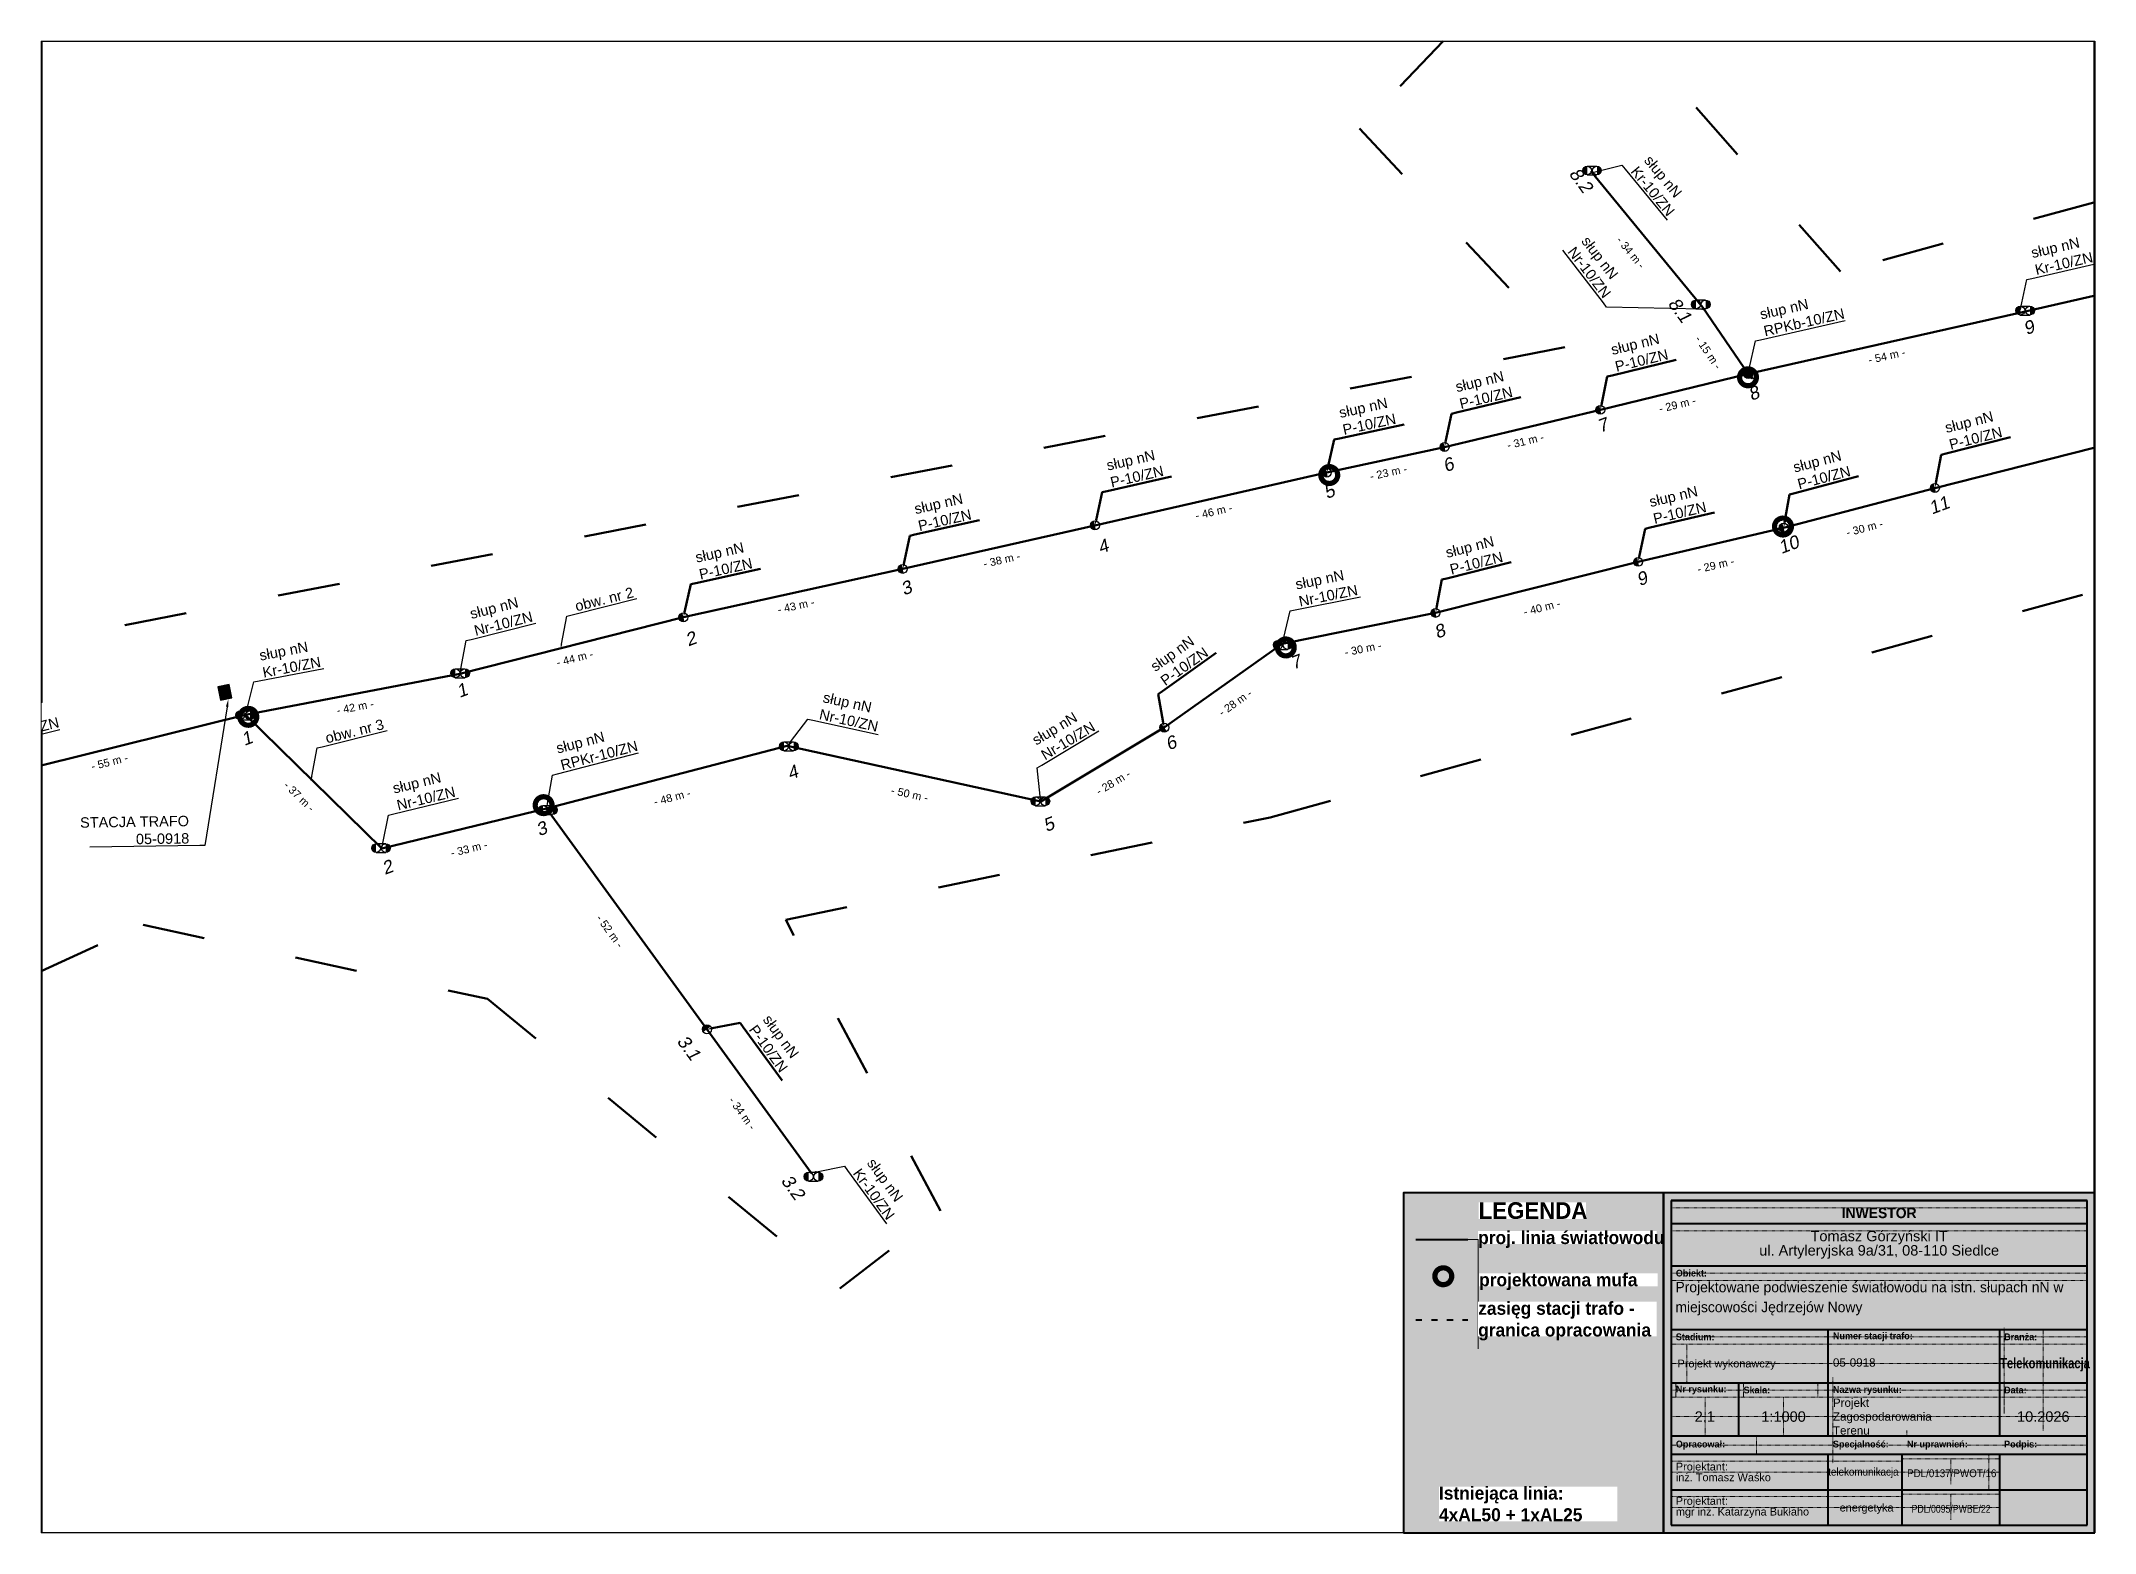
# Paper-space layout '918-1' of a CAD drawing. Header units: metres, sheet in millimetres. Extents: x 0 to 395, y 0 to 287.
# The model-space entities are those that its viewports show. They can reach past a viewport. Long polylines and large blocks are cut down to what shows.
import ezdxf
from ezdxf import colors
from ezdxf.entities.mleader import LeaderData, LeaderLine
from ezdxf.math import Vec2, Vec3

# ---------------------------------------------------------------- set-up
doc = ezdxf.new("R2010")
doc.units = ezdxf.units.M
for name, pattern in [('ACAD_ISO03W100', [30, 12, -18]), ('DGN Style 2', [0.005224, 0.003135, -0.00209]), ('GCAD_ISO03W100', [30, 12, -18])]:
    doc.linetypes.add(name, pattern=pattern)
for name, color, linetype, lineweight in [('!TELE', 30, 'SCARPLINE1A', 50), ('!trafo_05-0918', 6, 'GCAD_ISO03W100', 50), ('@Tabelka', 7, 'Continuous', 13), ('_MM LINIA Sn', 40, 'Continuous', 30), ('_mm zasięg trafo', 6, 'ACAD_ISO03W100', 35), ('_numery slupow etap 4 cz. 2', 7, 'Continuous', 40), ('_światłowód', 30, 'Continuous', 50)]:
    doc.layers.add(name, color=color, linetype=linetype, lineweight=lineweight)
for name, color, linetype in [('!wymiary', 7, 'Continuous'), ('_MM mufy', 3, 'Continuous'), ('_MM opisy', 7, 'Continuous'), ('_MM slupy', 5, 'Continuous'), ('_mm trafo', 3, 'Continuous')]:
    doc.layers.add(name, color=color, linetype=linetype)
doc.layers.add('@KonstrTabelki', color=253, linetype='DGN Style 2', lineweight=0, plot=False)
doc.layers.add('_arkusze model', color=7, linetype='Continuous', lineweight=50, plot=False)
doc.styles.add('LEGENDA', font='arial.ttf')
doc.styles.get("Standard").update_dxf_attribs({"font": 'ARIAL.TTF'})
doc.linetypes.add('SCARPLINE1A', pattern='A,2,[150,AAA.SHX,S=1,R=0,X=0,Y=0],1e-11', length=2)
doc.dimstyles.new('opis linie', dxfattribs={"dimtxt": 1.5, "dimasz": 0.18, "dimexe": 0.18, "dimexo": 0.0625, "dimgap": 2.5, "dimtad": 4, "dimdec": 0, "dimzin": 0, "dimdsep": 46, "dimtxsty": 'Standard', "dimcen": 0.09, "dimse1": 1, "dimse2": 1, "dimsd1": 1, "dimsd2": 1, "dimclrt": 256, "dimadec": 0, "dimazin": 0, "dimtfac": 1, "dimtdec": 0, "dimtofl": 0, "dimtmove": 0, "dimatfit": 3, "dimfxl": 1, "dimtfill": 1, "dimtolj": 1, "dimtzin": 0, "dimarcsym": 0})

psp = doc.layouts.new('918-1')

# ---------------------------------------------------------------- texts
at = {"color": 18, "true_color": 0x000000, "insert": (314.32, 48.27), "char_height": 2, "width": 76.9558, "attachment_point": 1, "line_spacing_factor": 0.825, "style": 'LEGENDA'}
psp.add_mtext('\\pxsm1.15,ql;{\\fLato Light|b0|i0|c238|p34;\\C256;Projektowane podwieszenie światłowodu na istn. słupach nN w miejscowości Jędrzejów Nowy}', dxfattribs=at)
at = {"color": 1, "char_height": 1.6, "width": 26.3577, "attachment_point": 4, "style": 'LEGENDA'}
for s, insert in [('{\\C18;\\c0;05-0918}', (344.61, 32.76, 1)), ('{\\C18;\\c0;Projekt Zagospodarowania Terenu}', (344.61, 22.36, 1))]:
    psp.add_mtext(s, dxfattribs=dict(at, insert=insert))
at = {"char_height": 2, "attachment_point": 5, "line_spacing_factor": 0.825, "style": 'LEGENDA'}
for s, insert in [('2.1', (319.97, 22.36)), ('1:1000', (335.12, 22.36))]:
    psp.add_mtext(s, dxfattribs=dict(at, insert=insert))

msp = doc.modelspace()

# ---------------------------------------------------------------- blocks, each defined once
blk = doc.blocks.new('tabelka')
at = {"true_color": 0xffffff, "transparency": 33554687}
h = blk.add_hatch(color=7, dxfattribs=at)
h.dxf.hatch_style = 1
h.paths.add_polyline_path([(-83, 65.41), (0, 65.41), (0, 0), (-83, 0)])
at = {"layer": '@KonstrTabelki', "lineweight": 0}
for p, q in [((-1.5, 62.52), (-81.5, 62.52)), ((-1.5, 58.08), (-81.5, 58.08)), ((-1.5, 49.94), (-81.5, 49.94)), ((-81.5, 48.55), (-1.5, 48.55)), ((-1.5, 37.69), (-81.5, 37.69)), ((-81.5, 36.3), (-1.5, 36.3)), ((-78.46, 36.3), (-78.46, 28.86)), ((-17.47, 39.44), (-17.47, 22.94)), ((-9.93, 19.68), (-9.93, 39.08)), ((-81.5, 32.58), (-1.5, 32.58)), ((-80.6, 28.86), (-80.6, 26.08)), ((-67.58, 28.86), (-67.58, 26.08)), ((-53.27, 26.08), (-53.27, 28.86)), ((-50.39, 29.9), (-50.39, 18.64)), ((-17.47, 28.86), (-17.47, 22.94)), ((-9.93, 19.68), (-9.93, 28.86)), ((-1.5, 27.47), (-81.5, 27.47)), ((-81.5, 26.08), (-1.5, 26.08)), ((-74.99, 18.64), (-74.99, 26.08)), ((-59.88, 18.64), (-59.88, 26.08)), ((-1.5, 27.47), (-18.36, 27.47)), ((-1.5, 22.36), (-81.5, 22.36)), ((-1.5, 22.36), (-18.36, 22.36)), ((-81.5, 16.88), (-1.5, 16.88)), ((-65.11, 18.64), (-65.11, 15.11)), ((-50.39, 18.64), (-50.39, 13.41)), ((-36.15, 19.68), (-36.15, 18.64)), ((-37.05, 13.77), (-81.5, 13.77)), ((-37.05, 14.25), (-18.36, 14.25)), ((-27.71, 14.25), (-27.71, 9.31)), ((-20.43, 15.11), (-20.43, 8.31)), ((-37.05, 11.71), (-81.5, 11.71)), ((-18.36, 11.71), (-37.05, 11.71)), ((-37.05, 6.97), (-81.5, 6.97)), ((-37.05, 4.9), (-81.5, 4.9)), ((-37.05, 7.44), (-18.36, 7.44)), ((-18.36, 4.9), (-37.05, 4.9)), ((-27.71, 7.44), (-27.71, 2.5))]:
    blk.add_line(p, q, dxfattribs=at)
at = {"layer": '@KonstrTabelki'}
for points in [[(-51.29, 28.86), (-51.29, 39.08)], [(-51.29, 18.64), (-51.29, 28.86)]]:
    blk.add_lwpolyline(points, dxfattribs=at)
at = {"layer": '@Tabelka', "lineweight": 40}
for p, q in [((0, 65.41), (-83, 65.41)), ((-83, 65.41), (-83, 0)), ((-81.5, 63.91), (-1.5, 63.91)), ((-1.5, 63.91), (-81.5, 63.91)), ((-81.5, 63.91), (-81.5, 1.5)), ((-1.5, 1.5), (-1.5, 63.91)), ((0, 0), (0, 65.41)), ((-81.5, 59.47), (-1.5, 59.47)), ((-81.5, 51.33), (-1.5, 51.33)), ((-81.5, 39.08), (-1.5, 39.08)), ((-81.5, 39.08), (-18.36, 39.08)), ((-51.29, 28.86), (-51.29, 39.08)), ((-51.29, 28.86), (-51.29, 35.67)), ((-18.36, 39.08), (-18.36, 28.86)), ((-81.5, 28.86), (-18.36, 28.86)), ((-68.48, 18.64), (-68.48, 28.86)), ((-51.29, 18.64), (-51.29, 28.86)), ((-18.36, 28.86), (-1.5, 28.86)), ((-18.36, 28.86), (-18.36, 18.64)), ((-51.29, 18.64), (-51.29, 25.45)), ((-18.36, 25.45), (-18.36, 18.64)), ((-81.5, 18.64), (-1.5, 18.64)), ((-81.5, 18.64), (-1.5, 18.64)), ((-81.5, 15.11), (-1.5, 15.11)), ((-51.29, 1.5), (-51.29, 15.11)), ((-37.05, 1.5), (-37.05, 15.11)), ((-18.36, 15.11), (-18.36, 1.5)), ((-81.5, 8.31), (-1.5, 8.31)), ((-81.5, 8.31), (-1.5, 8.31)), ((-81.5, 1.5), (-1.5, 1.5)), ((-83, 0), (0, 0))]:
    blk.add_line(p, q, dxfattribs=at)
at = {"layer": '@Tabelka'}
for s, insert, char_height, attachment_point, line_spacing_factor in [('{\\fLato Light|b1|i0|c238|p34;INWESTOR}', (-41.5, 62.52), 2, 2, 0.825), ('{\\fLato Light|b1|i0|c238|p34;Obiekt:}', (-80.6, 49.94), 1.3, 4, 0.946154), ('{\\fLato Light|b1|i0|c238|p34;Branża:}', (-17.47, 37.69), 1.3, 4, 0.946154), ('Projekt wykonawczy', (-80.27, 32.34), 1.5, 4, 0.825), ('{\\fLato Light|b1|i0|c238|p34;\\W0.8;Telekomunikacja}', (-9.6, 32.34), 2, 5, 0.76875), ('{\\fLato Light|b1|i0|c238|p34;Nr rysunku:}', (-80.6, 27.47), 1.3, 4, 0.946154), ('{\\fLato Light|b1|i0|c238|p34;Skala:}', (-67.58, 27.47), 1.3, 4, 0.946154), ('{\\fLato Light|b1|i0|c238|p34;Nazwa rysunku:}', (-50.39, 27.38), 1.3, 4, 0.946154), ('{\\fLato Light|b1|i0|c238|p34;Data:}', (-17.47, 27.47), 1.3, 4, 0.946154), ('10.2026', (-9.93, 22.36), 2, 5, 0.825), ('{\\fLato Light|b1|i0|c238|p34;Opracował:}', (-80.6, 16.88), 1.3, 4, 0.946154), ('{\\fLato Light|b1|i0|c238|p34;Specjalność:}', (-50.39, 16.88), 1.3, 4, 0.946154), ('{\\fLato Light|b1|i0|c238|p34;Nr uprawnień:}', (-36.15, 16.88), 1.3, 4, 0.946154), ('{\\fLato Light|b1|i0|c238|p34;Podpis:}', (-17.47, 16.88), 1.3, 4, 0.946154)]:
    blk.add_mtext(s, dxfattribs=dict(at, insert=insert, char_height=char_height, attachment_point=attachment_point, line_spacing_factor=line_spacing_factor))
at = {"layer": '@Tabelka', "insert": (-41.5, 58.08), "char_height": 2, "attachment_point": 2, "line_spacing_factor": 0.825, "style": 'LEGENDA'}
blk.add_mtext('Tomasz Górzyński IT\\Pul. Artyleryjska 9a/31, 08-110 Siedlce', dxfattribs=at)
at = {"layer": '@Tabelka'}
for s, insert, char_height, width, attachment_point, line_spacing_factor in [('{\\fLato Light|b1|i0|c238|p34;Stadium:}', (-80.6, 37.69), 1.3, 8.6456, 4, 0.946154), ('{\\fLato Light|b1|i0|c238|p34;Numer stacji trafo:}', (-50.39, 37.69), 1.3, 16.1141, 4, 0.946154), ('Projektant:\\Pinż. Tomasz Waśko', (-80.6, 11.71), 1.5, 27.9275, 4, 0.825), ('{\\W0.9;telekomunikacja}', (-44.53, 11.53), 1.5, 22.915, 5, 0.825), ('{\\W0.9;PDL/0137/PWOT/16}', (-27.54, 11.46), 1.5, 22.915, 5, 0.825), ('Projektant:\\Pmgr inż. Katarzyna Bukłaho', (-80.6, 4.9), 1.5, 27.9275, 4, 0.825), ('energetyka', (-43.91, 4.64), 1.5, 22.915, 5, 0.825), ('{\\W0.8;PDL/0095/PWBE/22}', (-27.66, 4.62), 1.5, 22.915, 5, 0.825)]:
    blk.add_mtext(s, dxfattribs=dict(at, insert=insert, char_height=char_height, width=width, attachment_point=attachment_point, line_spacing_factor=line_spacing_factor))
blk = doc.blocks.new('mufa')
at = {"layer": '_MM mufy'}
h = blk.add_hatch(color=256, dxfattribs=at)
h.dxf.hatch_style = 1
h.paths.add_polyline_path([(2.15, 0.12, 1), (-2.1, -0.05, 1)])
h.paths.add_polyline_path([(-1.1, -0.01, -1), (1.15, 0.08, -1)], flags=16)
h.paths.add_polyline_path([(-0.83, 0, -1), (0.88, 0.07, -1)], flags=0)
blk = doc.blocks.new('legenda')
at = {"true_color": 0xffffff, "transparency": 33554687}
h = blk.add_hatch(color=7, dxfattribs=at)
h.dxf.hatch_style = 1
h.paths.add_polyline_path([(-50, 65.41), (0, 65.41), (0, 0), (-50, 0)])
at = {"lineweight": 40}
blk.add_lwpolyline([(0, 65.41), (-50, 65.41), (-50, 0)], dxfattribs=at)
at = {"layer": '_mm zasięg trafo', "lineweight": 40, "ltscale": 0.1}
blk.add_lwpolyline([(-47.62, 40.95), (-37.62, 40.95)], dxfattribs=at)
at = {"layer": '_światłowód', "lineweight": 40}
blk.add_lwpolyline([(-47.62, 56.41), (-37.62, 56.41)], dxfattribs=at)
at = {"layer": '_mm zasięg trafo'}
blk.add_blockref('mufa', (-42.35, 49.31), dxfattribs=at)
at = {"layer": '_mm zasięg trafo', "bg_fill": 3, "box_fill_scale": 1, "bg_fill_color": 256, "bg_fill_transparency": 0}
for s, width, heights, insert, char_height, attachment_point in [('{\\fLato Light|b1|i0|c238|p34;\\C7;LEGENDA}', 20.65, [-3.27], (-35.53, 63.58), 3.2, 1), ('\\pxt4;{\\fLato Light|b1|i0|c238|p34;\\C7;proj. linia światłowodu}', 34.3358, [-3.2], (-35.62, 56.41), 2.5, 4)]:
    blk.add_mtext_dynamic_manual_height_columns(s, width=width, gutter_width=1, heights=heights, dxfattribs=dict(at, insert=insert, char_height=char_height, attachment_point=attachment_point))
at = {"layer": 'Defpoints', "color": 252, "lineweight": 0, "true_color": 0x939598}
blk.add_lwpolyline([(-37.62, 56.41), (-35.62, 56.41), (-35.62, 35.41)], dxfattribs=at)
at = {"layer": '_mm zasięg trafo', "char_height": 2.5, "attachment_point": 4, "bg_fill": 3, "box_fill_scale": 1, "bg_fill_color": 256, "bg_fill_transparency": 0}
for s, heights, insert in [('\\pxt4;{\\fLato Light|b1|i0|c238|p34;\\C7;projektowana mufa}', [-3.2], (-35.44, 48.3)), ('\\pxt4;{\\fLato Light|b1|i0|c238|p34;\\C7;zasięg stacji trafo - granica opracowania}', [-7.36], (-35.62, 40.72))]:
    blk.add_mtext_dynamic_manual_height_columns(s, width=34.3358, gutter_width=1, heights=heights, dxfattribs=dict(at, insert=insert))
at = {"lineweight": 40}
blk.add_lwpolyline([(-50, 0), (0, 0), (0, 65.41)], dxfattribs=at)
at = {"layer": '_mm zasięg trafo', "insert": (-43.16, 5.56), "char_height": 2.5, "attachment_point": 4, "bg_fill": 3, "box_fill_scale": 1, "bg_fill_color": 256, "bg_fill_transparency": 0}
blk.add_mtext_dynamic_manual_height_columns('\\pxt4;{\\fLato Light|b1|i0|c238|p34;\\C7;Istniejąca linia:\\P4xAL50 + 1xAL25}', width=34.3358, gutter_width=1, heights=[0], dxfattribs=at)
blk = doc.blocks.new('*D91')
at = {"layer": 'Defpoints', "color": 0}
for p in [(7549130.87, 5784482.69), (7549161.14, 5784439.79), (7549161.74, 5784440.24)]:
    blk.add_point(p, dxfattribs=at)
at = {"layer": '!wymiary', "insert": (7549143.06, 5784459.1), "char_height": 1.5, "attachment_point": 5, "rotation": 306.0244, "bg_fill": 3, "box_fill_scale": 1.1, "bg_fill_color": 9, "bg_fill_true_color": 13158600, "bg_fill_transparency": 0}
blk.add_mtext('\\A1;- 52 m -', dxfattribs=at)
blk = doc.blocks.new('*D92')
at = {"layer": 'Defpoints', "color": 0}
for p in [(7549161.74, 5784440.24), (7549181.18, 5784412.22), (7549181.79, 5784412.66)]:
    blk.add_point(p, dxfattribs=at)
at = {"layer": '!wymiary', "insert": (7549168.52, 5784424.09), "char_height": 1.5, "attachment_point": 5, "rotation": 306.0171, "bg_fill": 3, "box_fill_scale": 1.1, "bg_fill_color": 9, "bg_fill_true_color": 13158600, "bg_fill_transparency": 0}
blk.add_mtext('\\A1;- 34 m -', dxfattribs=at)
blk = doc.blocks.new('*D98')
at = {"layer": 'Defpoints', "color": 0}
for p in [(7549331.73, 5784605.23), (7549352.7, 5784578.55), (7549353.28, 5784579.03)]:
    blk.add_point(p, dxfattribs=at)
at = {"layer": '!wymiary', "insert": (7549339.41, 5784589.58), "char_height": 1.5, "attachment_point": 5, "rotation": 309.4337, "bg_fill": 3, "box_fill_scale": 1.1, "bg_fill_color": 9, "bg_fill_true_color": 13158600, "bg_fill_transparency": 0}
blk.add_mtext('\\A1;- 34 m -', dxfattribs=at)
blk = doc.blocks.new('*D99')
at = {"layer": 'Defpoints', "color": 0}
for p in [(7549353.28, 5784579.03), (7549361.36, 5784565.81), (7549361.98, 5784566.24)]:
    blk.add_point(p, dxfattribs=at)
at = {"layer": '!wymiary', "insert": (7549354.31, 5784570.37), "char_height": 1.5, "attachment_point": 5, "rotation": 304.2253, "bg_fill": 3, "box_fill_scale": 1.1, "bg_fill_color": 9, "bg_fill_true_color": 13158600, "bg_fill_transparency": 0}
blk.add_mtext('\\A1;- 15 m -', dxfattribs=at)
blk = doc.blocks.new('*D297')
at = {"layer": 'Defpoints', "color": 0}
for p in [(7549073, 5784500.72), (7549099.23, 5784475.03), (7549098.7, 5784474.49)]:
    blk.add_point(p, dxfattribs=at)
at = {"layer": '!wymiary', "insert": (7549083.3, 5784485), "char_height": 1.5, "attachment_point": 5, "rotation": 315.5859, "bg_fill": 3, "box_fill_scale": 1.1, "bg_fill_color": 9, "bg_fill_true_color": 13158600, "bg_fill_transparency": 0}
blk.add_mtext('\\A1;- 37 m -', dxfattribs=at)
blk = doc.blocks.new('*D298')
at = {"layer": 'Defpoints', "color": 0}
for p in [(7549130.87, 5784482.69), (7549131.05, 5784481.96), (7549099.23, 5784475.03)]:
    blk.add_point(p, dxfattribs=at)
at = {"layer": '!wymiary', "insert": (7549115.99, 5784474.95), "char_height": 1.5, "attachment_point": 5, "rotation": 13.6159, "bg_fill": 3, "box_fill_scale": 1.1, "bg_fill_color": 9, "bg_fill_true_color": 13158600, "bg_fill_transparency": 0}
blk.add_mtext('\\A1;- 33 m -', dxfattribs=at)
blk = doc.blocks.new('*D299')
at = {"layer": 'Defpoints', "color": 0}
for p in [(7549177.19, 5784494.72), (7549177.38, 5784493.99), (7549130.87, 5784482.69)]:
    blk.add_point(p, dxfattribs=at)
at = {"layer": '!wymiary', "insert": (7549155.04, 5784484.82), "char_height": 1.5, "attachment_point": 5, "rotation": 14.5589, "bg_fill": 3, "box_fill_scale": 1.1, "bg_fill_color": 9, "bg_fill_true_color": 13158600, "bg_fill_transparency": 0}
blk.add_mtext('\\A1;- 48 m -', dxfattribs=at)
blk = doc.blocks.new('*D300')
at = {"layer": 'Defpoints', "color": 0}
for p in [(7549177.19, 5784494.72), (7549225.77, 5784483.31), (7549225.93, 5784484.04)]:
    blk.add_point(p, dxfattribs=at)
at = {"layer": '!wymiary', "insert": (7549200.7, 5784485.46), "char_height": 1.5, "attachment_point": 5, "rotation": 347.6381, "bg_fill": 3, "box_fill_scale": 1.1, "bg_fill_color": 9, "bg_fill_true_color": 13158600, "bg_fill_transparency": 0}
blk.add_mtext('\\A1;- 50 m -', dxfattribs=at)
blk = doc.blocks.new('*D301')
at = {"layer": 'Defpoints', "color": 0}
for p in [(7549249.68, 5784498.25), (7549250.07, 5784497.61), (7549225.93, 5784484.04)]:
    blk.add_point(p, dxfattribs=at)
at = {"layer": '!wymiary', "insert": (7549239.87, 5784487.7), "char_height": 1.5, "attachment_point": 5, "rotation": 30.8967, "bg_fill": 3, "box_fill_scale": 1.1, "bg_fill_color": 9, "bg_fill_true_color": 13158600, "bg_fill_transparency": 0}
blk.add_mtext('\\A1;- 28 m -', dxfattribs=at)
blk = doc.blocks.new('*D302')
at = {"layer": 'Defpoints', "color": 0}
for p in [(7549272.38, 5784514.36), (7549272.81, 5784513.75), (7549249.68, 5784498.25)]:
    blk.add_point(p, dxfattribs=at)
at = {"layer": '!wymiary', "insert": (7549263.35, 5784503.03), "char_height": 1.5, "attachment_point": 5, "rotation": 35.3622, "bg_fill": 3, "box_fill_scale": 1.1, "bg_fill_color": 9, "bg_fill_true_color": 13158600, "bg_fill_transparency": 0}
blk.add_mtext('\\A1;- 28 m -', dxfattribs=at)
blk = doc.blocks.new('*D303')
at = {"layer": 'Defpoints', "color": 0}
for p in [(7549301.85, 5784520.3), (7549302, 5784519.56), (7549272.38, 5784514.36)]:
    blk.add_point(p, dxfattribs=at)
at = {"layer": '!wymiary', "insert": (7549287.91, 5784513.39), "char_height": 1.5, "attachment_point": 5, "rotation": 11.3985, "bg_fill": 3, "box_fill_scale": 1.1, "bg_fill_color": 9, "bg_fill_true_color": 13158600, "bg_fill_transparency": 0}
blk.add_mtext('\\A1;- 30 m -', dxfattribs=at)
blk = doc.blocks.new('*D304')
at = {"layer": 'Defpoints', "color": 0}
for p in [(7549340.82, 5784530.11), (7549341, 5784529.38), (7549301.85, 5784520.3)]:
    blk.add_point(p, dxfattribs=at)
at = {"layer": '!wymiary', "insert": (7549322.31, 5784521.31), "char_height": 1.5, "attachment_point": 5, "rotation": 14.1272, "bg_fill": 3, "box_fill_scale": 1.1, "bg_fill_color": 9, "bg_fill_true_color": 13158600, "bg_fill_transparency": 0}
blk.add_mtext('\\A1;- 40 m -', dxfattribs=at)
blk = doc.blocks.new('*D305')
at = {"layer": 'Defpoints', "color": 0}
for p in [(7549368.8, 5784536.68), (7549368.98, 5784535.95), (7549340.82, 5784530.11)]:
    blk.add_point(p, dxfattribs=at)
at = {"layer": '!wymiary', "insert": (7549355.73, 5784529.48), "char_height": 1.5, "attachment_point": 5, "rotation": 13.2121, "bg_fill": 3, "box_fill_scale": 1.1, "bg_fill_color": 9, "bg_fill_true_color": 13158600, "bg_fill_transparency": 0}
blk.add_mtext('\\A1;- 29 m -', dxfattribs=at)
blk = doc.blocks.new('*D306')
at = {"layer": 'Defpoints', "color": 0}
for p in [(7549397.89, 5784544.31), (7549398.08, 5784543.59), (7549368.8, 5784536.68)]:
    blk.add_point(p, dxfattribs=at)
at = {"layer": '!wymiary', "insert": (7549384.37, 5784536.61), "char_height": 1.5, "attachment_point": 5, "rotation": 14.7082, "bg_fill": 3, "box_fill_scale": 1.1, "bg_fill_color": 9, "bg_fill_true_color": 13158600, "bg_fill_transparency": 0}
blk.add_mtext('\\A1;- 30 m -', dxfattribs=at)
blk = doc.blocks.new('*D346')
at = {"layer": 'Defpoints', "color": 0}
for p in [(7549484.62, 5784594.13), (7549414.01, 5784578.75), (7549414.18, 5784578.02)]:
    blk.add_point(p, dxfattribs=at)
at = {"layer": '!wymiary', "insert": (7549449.96, 5784583.63), "char_height": 1.5, "attachment_point": 5, "rotation": 12.8799, "bg_fill": 3, "box_fill_scale": 1.1, "bg_fill_color": 9, "bg_fill_true_color": 13158600, "bg_fill_transparency": 0}
blk.add_mtext('\\A1;- 72 m -', dxfattribs=at)
blk = doc.blocks.new('*D347')
at = {"layer": 'Defpoints', "color": 0}
for p in [(7549414.18, 5784578.02), (7549361.82, 5784566.97), (7549361.98, 5784566.24)]:
    blk.add_point(p, dxfattribs=at)
at = {"layer": '!wymiary', "insert": (7549388.64, 5784569.68), "char_height": 1.5, "attachment_point": 5, "rotation": 12.7231, "bg_fill": 3, "box_fill_scale": 1.1, "bg_fill_color": 9, "bg_fill_true_color": 13158600, "bg_fill_transparency": 0}
blk.add_mtext('\\A1;- 54 m -', dxfattribs=at)
blk = doc.blocks.new('*D348')
at = {"layer": 'Defpoints', "color": 0}
for p in [(7549361.98, 5784566.24), (7549333.38, 5784560.07), (7549333.55, 5784559.34)]:
    blk.add_point(p, dxfattribs=at)
at = {"layer": '!wymiary', "insert": (7549348.36, 5784560.34), "char_height": 1.5, "attachment_point": 5, "rotation": 13.6296, "bg_fill": 3, "box_fill_scale": 1.1, "bg_fill_color": 9, "bg_fill_true_color": 13158600, "bg_fill_transparency": 0}
blk.add_mtext('\\A1;- 29 m -', dxfattribs=at)
blk = doc.blocks.new('*D349')
at = {"layer": 'Defpoints', "color": 0}
for p in [(7549333.55, 5784559.34), (7549303.41, 5784552.92), (7549303.59, 5784552.19)]:
    blk.add_point(p, dxfattribs=at)
at = {"layer": '!wymiary', "insert": (7549319.15, 5784553.32), "char_height": 1.5, "attachment_point": 5, "rotation": 13.4214, "bg_fill": 3, "box_fill_scale": 1.1, "bg_fill_color": 9, "bg_fill_true_color": 13158600, "bg_fill_transparency": 0}
blk.add_mtext('\\A1;- 31 m -', dxfattribs=at)
blk = doc.blocks.new('*D350')
at = {"layer": 'Defpoints', "color": 0}
for p in [(7549303.59, 5784552.19), (7549280.79, 5784548.01), (7549280.95, 5784547.28)]:
    blk.add_point(p, dxfattribs=at)
at = {"layer": '!wymiary', "insert": (7549292.8, 5784547.28), "char_height": 1.5, "attachment_point": 5, "rotation": 12.2356, "bg_fill": 3, "box_fill_scale": 1.1, "bg_fill_color": 9, "bg_fill_true_color": 13158600, "bg_fill_transparency": 0}
blk.add_mtext('\\A1;- 23 m -', dxfattribs=at)
blk = doc.blocks.new('*D351')
at = {"layer": 'Defpoints', "color": 0}
for p in [(7549280.95, 5784547.28), (7549236.18, 5784537.86), (7549236.35, 5784537.13)]:
    blk.add_point(p, dxfattribs=at)
at = {"layer": '!wymiary', "insert": (7549259.21, 5784539.75), "char_height": 1.5, "attachment_point": 5, "rotation": 12.822, "bg_fill": 3, "box_fill_scale": 1.1, "bg_fill_color": 9, "bg_fill_true_color": 13158600, "bg_fill_transparency": 0}
blk.add_mtext('\\A1;- 46 m -', dxfattribs=at)
blk = doc.blocks.new('*D352')
at = {"layer": 'Defpoints', "color": 0}
for p in [(7549236.35, 5784537.13), (7549199.21, 5784529.49), (7549199.38, 5784528.76)]:
    blk.add_point(p, dxfattribs=at)
at = {"layer": '!wymiary', "insert": (7549218.42, 5784530.49), "char_height": 1.5, "attachment_point": 5, "rotation": 12.7621, "bg_fill": 3, "box_fill_scale": 1.1, "bg_fill_color": 9, "bg_fill_true_color": 13158600, "bg_fill_transparency": 0}
blk.add_mtext('\\A1;- 38 m -', dxfattribs=at)
blk = doc.blocks.new('*D353')
at = {"layer": 'Defpoints', "color": 0}
for p in [(7549199.38, 5784528.76), (7549157.05, 5784520.18), (7549157.21, 5784519.45)]:
    blk.add_point(p, dxfattribs=at)
at = {"layer": '!wymiary', "insert": (7549178.84, 5784521.65), "char_height": 1.5, "attachment_point": 5, "rotation": 12.4481, "bg_fill": 3, "box_fill_scale": 1.1, "bg_fill_color": 9, "bg_fill_true_color": 13158600, "bg_fill_transparency": 0}
blk.add_mtext('\\A1;- 43 m -', dxfattribs=at)
blk = doc.blocks.new('*D354')
at = {"layer": 'Defpoints', "color": 0}
for p in [(7549157.21, 5784519.45), (7549114.02, 5784509.3), (7549114.21, 5784508.57)]:
    blk.add_point(p, dxfattribs=at)
at = {"layer": '!wymiary', "insert": (7549136.32, 5784511.59), "char_height": 1.5, "attachment_point": 5, "rotation": 14.1916, "bg_fill": 3, "box_fill_scale": 1.1, "bg_fill_color": 9, "bg_fill_true_color": 13158600, "bg_fill_transparency": 0}
blk.add_mtext('\\A1;- 44 m -', dxfattribs=at)
blk = doc.blocks.new('*D355')
at = {"layer": 'Defpoints', "color": 0}
for p in [(7549114.21, 5784508.57), (7549072.86, 5784501.46), (7549073, 5784500.72)]:
    blk.add_point(p, dxfattribs=at)
at = {"layer": '!wymiary', "insert": (7549094.07, 5784502.19), "char_height": 1.5, "attachment_point": 5, "rotation": 10.7868, "bg_fill": 3, "box_fill_scale": 1.1, "bg_fill_color": 9, "bg_fill_true_color": 13158600, "bg_fill_transparency": 0}
blk.add_mtext('\\A1;- 42 m -', dxfattribs=at)
blk = doc.blocks.new('*D356')
at = {"layer": 'Defpoints', "color": 0}
for p in [(7549073, 5784500.72), (7549019.27, 5784488.12), (7549019.45, 5784487.39)]:
    blk.add_point(p, dxfattribs=at)
at = {"layer": '!wymiary', "insert": (7549046.83, 5784491.62), "char_height": 1.5, "attachment_point": 5, "rotation": 13.9801, "bg_fill": 3, "box_fill_scale": 1.1, "bg_fill_color": 9, "bg_fill_true_color": 13158600, "bg_fill_transparency": 0}
blk.add_mtext('\\A1;- 55 m -', dxfattribs=at)
blk = doc.blocks.new('ZN')
at = {"layer": '_MM slupy', "transparency": 33554687}
h = blk.add_hatch(color=256, dxfattribs=at)
h.dxf.hatch_style = 1
h.paths.add_polyline_path([(0, -0.86), (0, 0.86, 1)])
at = {"layer": '_MM slupy'}
blk.add_circle((0, 0), 0.857, dxfattribs=at)
blk = doc.blocks.new('R')
at = {"layer": '_MM slupy', "transparency": 33554687}
h = blk.add_hatch(color=256, dxfattribs=at)
h.dxf.hatch_style = 1
h.paths.add_polyline_path([(-0.93, -0.86), (-0.93, 0.86, 1)])
h = blk.add_hatch(color=256, dxfattribs=at)
h.dxf.hatch_style = 1
h.paths.add_polyline_path([(0.93, 0.86), (0.93, -0.86, 1)])
at = {"layer": '_MM slupy'}
for points in [[(-0.93, 0.86), (0.93, 0.86)], [(-0.93, -0.86), (0.93, -0.86)]]:
    blk.add_lwpolyline(points, dxfattribs=at)
for centre in [(-0.93, 0), (0.93, 0)]:
    blk.add_circle(centre, 0.857, dxfattribs=at)
blk = doc.blocks.new('trafo')
at = {"layer": '_mm trafo'}
h = blk.add_hatch(color=256, dxfattribs=at)
h.dxf.hatch_style = 1
h.paths.add_polyline_path([(-1.15, 1.02), (-0.52, -1.51), (1.64, -0.96), (1.01, 1.59)])
at = {"layer": '_MM LINIA Sn', "color": 2, "lineweight": 60}
for p, q in [((0.58, 0.02), (-0.43, 0.9)), ((-0.32, -0.23), (0.58, 0.02)), ((0.58, -0.92), (-0.32, -0.23)), ((0.55, -0.72), (0.41, -0.9)), ((0.41, -0.9), (0.58, -0.92)), ((0.58, -0.92), (0.55, -0.72))]:
    blk.add_line(p, q, dxfattribs=at)
at = {"layer": '_mm trafo', "flags": 128}
blk.add_lwpolyline([(-0.52, -1.52), (1.64, -0.96), (0.98, 1.58), (-1.17, 0.99), (-0.52, -1.52)], close=True, dxfattribs=at)
blk = doc.blocks.new('q')
at = {"layer": '_MM slupy'}
blk.add_blockref('ZN', (0, 0), dxfattribs=at)
at = {"layer": '_MM opisy'}
ml = blk.add_multileader_mtext('Standard', dxfattribs=at)
ml.set_content('\\pxql;słup nN\\PP-10/ZN', color=256)
ml.set_leader_properties()
ml.build(insert=Vec2(0, 0))
ml.multileader.update_dxf_attribs({"has_text_frame": 1, "text_left_attachment_type": 5, "text_right_attachment_type": 5, "dogleg_length": 1, "arrow_head_size": 1})
ctx = ml.context
ctx.base_point, ctx.char_height, ctx.arrow_head_size, ctx.landing_gap_size, ctx.plane_origin = Vec3(3.75, 5.9), 2, 1, 1, Vec3(1.72, -1.42)
ctx.left_attachment, ctx.right_attachment = 5, 5
notes = []
notes.append((ctx, [(0, (1, 1, 0), (2.75, 5.9), (1, 0), 1, [(0, [(0, 0), (2.75, 5.9)], 0, [])])]))
ctx.mtext.insert, ctx.mtext.flow_direction = Vec3(4.75, 11.7), 5
ctx.mtext.has_bg_fill, ctx.mtext.bg_color, ctx.mtext.bg_scale_factor, ctx.mtext.bg_transparency, ctx.mtext.use_window_bg_color = 1, -1023410175, 1, 0, 1
for ctx, leaders in notes:
    for number, flags, end, landing, length, lines in leaders:
        leader = LeaderData()
        leader.index, (leader.has_last_leader_line, leader.has_dogleg_vector, leader.attachment_direction) = number, flags
        leader.last_leader_point, leader.dogleg_vector, leader.dogleg_length = Vec3(end), Vec3(landing), length
        for number, points, colour, breaks in lines:
            line = LeaderLine()
            line.index, line.vertices, line.color, line.breaks = number, Vec3.list(points), colors.encode_raw_color(colour), breaks
            leader.lines.append(line)
        ctx.leaders.append(leader)

# ---------------------------------------------------------------- linework, layer by layer
at = {"layer": '!TELE'}
for points in [[(7549073, 5784500.72), (7549099.23, 5784475.03), (7549130.87, 5784482.69), (7549177.19, 5784494.72), (7549225.93, 5784484.04), (7549249.68, 5784498.25), (7549272.38, 5784514.36), (7549301.85, 5784520.3), (7549340.82, 5784530.11), (7549368.8, 5784536.68), (7549397.89, 5784544.31), (7549433.68, 5784553.36)], [(7549019.45, 5784487.39), (7549073, 5784500.72), (7549114.21, 5784508.57), (7549157.21, 5784519.45), (7549199.38, 5784528.76), (7549236.35, 5784537.13), (7549280.95, 5784547.28), (7549303.59, 5784552.19), (7549333.55, 5784559.34), (7549361.98, 5784566.24), (7549414.18, 5784578.02), (7549484.62, 5784594.13)], [(7549361.98, 5784566.24), (7549353.28, 5784579.03), (7549331.73, 5784605.23)], [(7549130.87, 5784482.69), (7549161.74, 5784440.24), (7549181.79, 5784412.66)]]:
    msp.add_lwpolyline(points, dxfattribs=at)

# ---------------------------------------------------------------- block references
at = {"layer": '_arkusze model', "rotation": 357.3066721443945}
msp.add_blockref('trafo', (7549068.79, 5784505.02), dxfattribs=at)

# ---------------------------------------------------------------- next in the draw order: dimensions: what is measured, and where the dimension line sits
at = {"layer": '!wymiary'}
for p1, p2, picture, middle in [((7549331.73, 5784605.23), (7549353.28, 5784579.03), '*D98', (7549339.41, 5784589.58)), ((7549484.62, 5784594.13), (7549414.18, 5784578.02), '*D346', (7549449.96, 5784583.63)), ((7549073, 5784500.72), (7549099.23, 5784475.03), '*D297', (7549083.3, 5784485)), ((7549130.87, 5784482.69), (7549161.74, 5784440.24), '*D91', (7549143.06, 5784459.1))]:
    dim = msp.add_aligned_dim(p1=p1, p2=p2, distance=-0.75, dimstyle='opis linie', override={"dimpost": '- <> m -'}, dxfattribs=at)
    dim.commit()
    dim.dimension.update_dxf_attribs({"geometry": picture, "text_midpoint": middle})

# ---------------------------------------------------------------- next in the draw order: dimensions: what is measured, and where the dimension line sits
for p1, p2, picture, middle in [((7549353.28, 5784579.03), (7549361.98, 5784566.24), '*D99', (7549354.31, 5784570.37)), ((7549099.23, 5784475.03), (7549130.87, 5784482.69), '*D298', (7549115.99, 5784474.95)), ((7549161.74, 5784440.24), (7549181.79, 5784412.66), '*D92', (7549168.52, 5784424.09))]:
    dim = msp.add_aligned_dim(p1=p1, p2=p2, distance=-0.75, dimstyle='opis linie', override={"dimpost": '- <> m -'}, dxfattribs=at)
    dim.commit()
    dim.dimension.update_dxf_attribs({"geometry": picture, "text_midpoint": middle})

# ---------------------------------------------------------------- next in the draw order: leaders
at = {"layer": '_MM opisy'}
ml = msp.add_multileader_mtext('Standard', dxfattribs=at)
ml.set_content('\\pxql;słup nN\\PKr-10/ZN', color=256)
ml.set_leader_properties()
ml.build(insert=Vec2(0, 0))
ml.multileader.update_dxf_attribs({"has_text_frame": 1, "text_left_attachment_type": 5, "text_right_attachment_type": 5, "dogleg_length": 1, "arrow_head_size": 1})
ctx = ml.context
ctx.base_point, ctx.char_height, ctx.arrow_head_size, ctx.landing_gap_size, ctx.plane_origin, ctx.plane_x_axis, ctx.plane_y_axis = Vec3(7549338.3, 5784605.61), 2, 1, 1, Vec3(7549331.35, 5784602.53), Vec3(0.635184, -0.772361), Vec3(0.772361, 0.635184)
ctx.left_attachment, ctx.right_attachment = 5, 5
notes = []
notes.append((ctx, [(0, (1, 1, 0), (7549337.66, 5784606.38), (0.635184, -0.772361), 1, [(0, [(7549331.36, 5784604.76), (7549337.66, 5784606.38)], 0, [])])]))
ctx.mtext.insert, ctx.mtext.text_direction, ctx.mtext.flow_direction = Vec3(7549343.39, 5784608.5), Vec3(0.635184, -0.772361), 5
ctx.mtext.has_bg_fill, ctx.mtext.bg_color, ctx.mtext.bg_scale_factor, ctx.mtext.bg_transparency, ctx.mtext.use_window_bg_color = 1, -1023410175, 1, 0, 1
for ctx, leaders in notes:
    for number, flags, end, landing, length, lines in leaders:
        leader = LeaderData()
        leader.index, (leader.has_last_leader_line, leader.has_dogleg_vector, leader.attachment_direction) = number, flags
        leader.last_leader_point, leader.dogleg_vector, leader.dogleg_length = Vec3(end), Vec3(landing), length
        for number, points, colour, breaks in lines:
            line = LeaderLine()
            line.index, line.vertices, line.color, line.breaks = number, Vec3.list(points), colors.encode_raw_color(colour), breaks
            leader.lines.append(line)
        ctx.leaders.append(leader)

# ---------------------------------------------------------------- next in the draw order: block references
at = {"layer": '!TELE', "rotation": 306.0171177458845}
msp.add_blockref('q', (7549161.74, 5784440.24), dxfattribs=at)
msp.add_blockref('R', (7549331.95, 5784605.36))

# ---------------------------------------------------------------- next in the draw order: texts
at = {"layer": '_numery slupow etap 4 cz. 2', "oblique": 10}
for s, rotation, p in [('8.2', 306.0756, (7549327.41, 5784604.73)), ('2', 20.4647, (7549099.78, 5784469.91))]:
    msp.add_text(s, height=2.5, rotation=rotation, dxfattribs=at).set_placement(p)

# ---------------------------------------------------------------- next in the draw order: dimensions: what is measured, and where the dimension line sits
at = {"layer": '!wymiary'}
for p1, p2, picture, middle in [((7549414.18, 5784578.02), (7549361.98, 5784566.24), '*D347', (7549388.64, 5784569.68)), ((7549130.87, 5784482.69), (7549177.19, 5784494.72), '*D299', (7549155.04, 5784484.82))]:
    dim = msp.add_aligned_dim(p1=p1, p2=p2, distance=-0.75, dimstyle='opis linie', override={"dimpost": '- <> m -'}, dxfattribs=at)
    dim.commit()
    dim.dimension.update_dxf_attribs({"geometry": picture, "text_midpoint": middle})

# ---------------------------------------------------------------- next in the draw order: leaders
at = {"layer": '_MM opisy'}
ml = msp.add_multileader_mtext('Standard', dxfattribs=at)
ml.set_content('\\pxql;słup nN\\PNr-10/ZN', color=256)
ml.set_leader_properties()
ml.build(insert=Vec2(0, 0))
ml.multileader.update_dxf_attribs({"has_text_frame": 1, "text_left_attachment_type": 5, "text_right_attachment_type": 5, "dogleg_length": 1, "arrow_head_size": 1})
ctx = ml.context
ctx.base_point, ctx.char_height, ctx.arrow_head_size, ctx.landing_gap_size, ctx.plane_origin, ctx.plane_x_axis, ctx.plane_y_axis = Vec3(7549326.2, 5784590.23), 2, 1, 1, Vec3(7549353.93, 5784576.46), Vec3(0.609391, -0.79287), Vec3(0.79287, 0.609391)
ctx.left_attachment, ctx.right_attachment = 5, 5
notes = []
notes.append((ctx, [(0, (1, 1, 0), (7549334.76, 5784579.1), (-0.609391, 0.79287), 1, [(0, [(7549354.01, 5784578.68)], 0, [])])]))
ctx.mtext.insert, ctx.mtext.text_direction, ctx.mtext.flow_direction = Vec3(7549331.38, 5784592.96), Vec3(0.609391, -0.79287), 5
ctx.mtext.has_bg_fill, ctx.mtext.bg_color, ctx.mtext.bg_scale_factor, ctx.mtext.bg_transparency, ctx.mtext.use_window_bg_color = 1, -1023410175, 1, 0, 1
ml = msp.add_multileader_mtext('Standard', dxfattribs=at)
ml.set_content('\\pxql;słup nN\\PNr-10/ZN', color=256)
ml.set_leader_properties()
ml.build(insert=Vec2(0, 0))
ml.multileader.update_dxf_attribs({"has_text_frame": 1, "text_left_attachment_type": 5, "text_right_attachment_type": 5, "dogleg_length": 1, "arrow_head_size": 1})
ctx = ml.context
ctx.base_point, ctx.char_height, ctx.arrow_head_size, ctx.landing_gap_size, ctx.plane_origin, ctx.plane_x_axis, ctx.plane_y_axis = Vec3(7549101.48, 5784481.64), 2, 1, 1, Vec3(7549101.23, 5784474.05), Vec3(0.971896, 0.235411), Vec3(-0.235411, 0.971896)
ctx.left_attachment, ctx.right_attachment = 5, 5
notes.append((ctx, [(0, (1, 1, 0), (7549100.51, 5784481.41), (0.971896, 0.235411), 1, [(0, [(7549099.23, 5784475.03), (7549100.51, 5784481.41)], 0, [])])]))
ctx.mtext.insert, ctx.mtext.text_direction, ctx.mtext.flow_direction = Vec3(7549101.1, 5784487.49), Vec3(0.971896, 0.235411), 5
ctx.mtext.has_bg_fill, ctx.mtext.bg_color, ctx.mtext.bg_scale_factor, ctx.mtext.bg_transparency, ctx.mtext.use_window_bg_color = 1, -1023410175, 1, 0, 1
ml = msp.add_multileader_mtext('Standard', dxfattribs=at)
ml.set_content('\\pxql;słup nN\\PKr-10/ZN', color=256)
ml.set_leader_properties()
ml.build(insert=Vec2(0, 0))
ml.multileader.update_dxf_attribs({"has_text_frame": 1, "text_left_attachment_type": 5, "text_right_attachment_type": 5, "dogleg_length": 1, "arrow_head_size": 1})
ctx = ml.context
ctx.base_point, ctx.char_height, ctx.arrow_head_size, ctx.landing_gap_size, ctx.plane_origin, ctx.plane_x_axis, ctx.plane_y_axis = Vec3(7549188.77, 5784413.09), 2, 1, 1, Vec3(7549181.65, 5784410.44), Vec3(0.588027, -0.808841), Vec3(0.808841, 0.588027)
ctx.left_attachment, ctx.right_attachment = 5, 5
notes.append((ctx, [(0, (1, 1, 0), (7549188.18, 5784413.9), (0.588027, -0.808841), 1, [(0, [(7549181.79, 5784412.66), (7549188.18, 5784413.9)], 0, [])])]))
ctx.mtext.insert, ctx.mtext.text_direction, ctx.mtext.flow_direction = Vec3(7549194.02, 5784415.68), Vec3(0.588027, -0.808841), 5
ctx.mtext.has_bg_fill, ctx.mtext.bg_color, ctx.mtext.bg_scale_factor, ctx.mtext.bg_transparency, ctx.mtext.use_window_bg_color = 1, -1023410175, 1, 0, 1
for ctx, leaders in notes:
    for number, flags, end, landing, length, lines in leaders:
        leader = LeaderData()
        leader.index, (leader.has_last_leader_line, leader.has_dogleg_vector, leader.attachment_direction) = number, flags
        leader.last_leader_point, leader.dogleg_vector, leader.dogleg_length = Vec3(end), Vec3(landing), length
        for number, points, colour, breaks in lines:
            line = LeaderLine()
            line.index, line.vertices, line.color, line.breaks = number, Vec3.list(points), colors.encode_raw_color(colour), breaks
            leader.lines.append(line)
        ctx.leaders.append(leader)

# ---------------------------------------------------------------- next in the draw order: block references
for p in [(7549352.86, 5784579.6), (7549099.04, 5784475.07), (7549182.21, 5784411.91)]:
    msp.add_blockref('R', p)

# ---------------------------------------------------------------- next in the draw order: texts
at = {"layer": '_numery slupow etap 4 cz. 2', "oblique": 10}
for s, rotation, p in [('3', 20.4647, (7549129.44, 5784477.33)), ('3.1', 306.1733, (7549155.84, 5784437.92)), ('3.2', 306.1733, (7549175.85, 5784411.1))]:
    msp.add_text(s, height=2.5, rotation=rotation, dxfattribs=at).set_placement(p)

# ---------------------------------------------------------------- next in the draw order: dimensions: what is measured, and where the dimension line sits
at = {"layer": '!wymiary'}
for p1, p2, picture, middle in [((7549361.98, 5784566.24), (7549333.55, 5784559.34), '*D348', (7549348.36, 5784560.34)), ((7549177.19, 5784494.72), (7549225.93, 5784484.04), '*D300', (7549200.7, 5784485.46))]:
    dim = msp.add_aligned_dim(p1=p1, p2=p2, distance=-0.75, dimstyle='opis linie', override={"dimpost": '- <> m -'}, dxfattribs=at)
    dim.commit()
    dim.dimension.update_dxf_attribs({"geometry": picture, "text_midpoint": middle})

# ---------------------------------------------------------------- next in the draw order: leaders
at = {"layer": '_MM opisy'}
ml = msp.add_multileader_mtext('Standard', dxfattribs=at)
ml.set_content('\\pxql;słup nN\\PKr-10/ZN', color=256)
ml.set_leader_properties()
ml.build(insert=Vec2(0, 0))
ml.multileader.update_dxf_attribs({"has_text_frame": 1, "text_left_attachment_type": 5, "text_right_attachment_type": 5, "dogleg_length": 1, "arrow_head_size": 1})
ctx = ml.context
ctx.base_point, ctx.char_height, ctx.arrow_head_size, ctx.landing_gap_size, ctx.plane_origin, ctx.plane_x_axis, ctx.plane_y_axis = Vec3(7549416.52, 5784584.61), 2, 1, 1, Vec3(7549416.17, 5784577.02), Vec3(0.97484, 0.222907), Vec3(-0.222907, 0.97484)
ctx.left_attachment, ctx.right_attachment = 5, 5
notes = []
notes.append((ctx, [(0, (1, 1, 0), (7549415.55, 5784584.39), (0.97484, 0.222907), 1, [(0, [(7549414.18, 5784578.02), (7549415.55, 5784584.39)], 0, [])])]))
ctx.mtext.insert, ctx.mtext.text_direction, ctx.mtext.flow_direction = Vec3(7549416.21, 5784590.46), Vec3(0.97484, 0.222907), 5
ctx.mtext.has_bg_fill, ctx.mtext.bg_color, ctx.mtext.bg_scale_factor, ctx.mtext.bg_transparency, ctx.mtext.use_window_bg_color = 1, -1023410175, 1, 0, 1
ml = msp.add_multileader_mtext('Standard', dxfattribs=at)
ml.set_content('\\pxql;słup nN\\PRPKr-10/ZN', color=256)
ml.set_leader_properties()
ml.build(insert=Vec2(0, 0))
ml.multileader.update_dxf_attribs({"has_text_frame": 1, "text_left_attachment_type": 5, "text_right_attachment_type": 5, "dogleg_length": 1, "arrow_head_size": 1})
ctx = ml.context
ctx.base_point, ctx.char_height, ctx.arrow_head_size, ctx.landing_gap_size, ctx.plane_origin, ctx.plane_x_axis, ctx.plane_y_axis = Vec3(7549133.02, 5784489.35), 2, 1, 1, Vec3(7549132.89, 5784481.75), Vec3(0.96789, 0.251375), Vec3(-0.251375, 0.96789)
ctx.left_attachment, ctx.right_attachment = 5, 5
notes.append((ctx, [(0, (1, 1, 0), (7549132.05, 5784489.09), (0.96789, 0.251375), 1, [(0, [(7549130.87, 5784482.69), (7549132.05, 5784489.09)], 0, [])])]))
ctx.mtext.insert, ctx.mtext.text_direction, ctx.mtext.flow_direction = Vec3(7549132.54, 5784495.18), Vec3(0.96789, 0.251375), 5
ctx.mtext.has_bg_fill, ctx.mtext.bg_color, ctx.mtext.bg_scale_factor, ctx.mtext.bg_transparency, ctx.mtext.use_window_bg_color = 1, -1023410175, 1, 0, 1
for ctx, leaders in notes:
    for number, flags, end, landing, length, lines in leaders:
        leader = LeaderData()
        leader.index, (leader.has_last_leader_line, leader.has_dogleg_vector, leader.attachment_direction) = number, flags
        leader.last_leader_point, leader.dogleg_vector, leader.dogleg_length = Vec3(end), Vec3(landing), length
        for number, points, colour, breaks in lines:
            line = LeaderLine()
            line.index, line.vertices, line.color, line.breaks = number, Vec3.list(points), colors.encode_raw_color(colour), breaks
            leader.lines.append(line)
        ctx.leaders.append(leader)

# ---------------------------------------------------------------- next in the draw order: block references
for p in [(7549415.24, 5784578.43), (7549131.12, 5784482.42)]:
    msp.add_blockref('R', p)
at = {"color": 5, "lineweight": 70}
msp.add_blockref('mufa', (7549130.3, 5784483.3), dxfattribs=at)
at = {"layer": '_MM slupy', "rotation": 12.72310907742045}
msp.add_blockref('ZN', (7549361.98, 5784566.24), dxfattribs=at)

# ---------------------------------------------------------------- next in the draw order: texts
at = {"layer": '_numery slupow etap 4 cz. 2', "oblique": 10}
for s, p in [('9', (7549415.49, 5784573.69)), ('8', (7549362.58, 5784561.05)), ('4', (7549177.72, 5784488.15))]:
    msp.add_text(s, height=2.5, rotation=20.4647, dxfattribs=at).set_placement(p)

# ---------------------------------------------------------------- next in the draw order: dimensions: what is measured, and where the dimension line sits
at = {"layer": '!wymiary'}
for p1, p2, picture, middle in [((7549333.55, 5784559.34), (7549303.59, 5784552.19), '*D349', (7549319.15, 5784553.32)), ((7549225.93, 5784484.04), (7549249.68, 5784498.25), '*D301', (7549239.87, 5784487.7))]:
    dim = msp.add_aligned_dim(p1=p1, p2=p2, distance=-0.75, dimstyle='opis linie', override={"dimpost": '- <> m -'}, dxfattribs=at)
    dim.commit()
    dim.dimension.update_dxf_attribs({"geometry": picture, "text_midpoint": middle})

# ---------------------------------------------------------------- next in the draw order: leaders
at = {"layer": '_MM opisy'}
ml = msp.add_multileader_mtext('Standard', dxfattribs=at)
ml.set_content('\\pxql;słup nN\\PNr-10/ZN', color=256)
ml.set_leader_properties()
ml.build(insert=Vec2(0, 0))
ml.multileader.update_dxf_attribs({"has_text_frame": 1, "text_left_attachment_type": 5, "text_right_attachment_type": 5, "dogleg_length": 1, "arrow_head_size": 1})
ctx = ml.context
ctx.base_point, ctx.char_height, ctx.arrow_head_size, ctx.landing_gap_size, ctx.plane_origin, ctx.plane_x_axis, ctx.plane_y_axis = Vec3(7549182.12, 5784499.68), 2, 1, 1, Vec3(7549178.56, 5784492.97), Vec3(0.976815, -0.214086), Vec3(0.214086, 0.976815)
ctx.left_attachment, ctx.right_attachment = 5, 5
notes = []
notes.append((ctx, [(0, (1, 1, 0), (7549181.14, 5784499.89), (0.976815, -0.214086), 1, [(0, [(7549177.19, 5784494.72), (7549181.14, 5784499.89)], 0, [])])]))
ctx.mtext.insert, ctx.mtext.text_direction, ctx.mtext.flow_direction = Vec3(7549184.33, 5784505.1), Vec3(0.976815, -0.214086), 5
ctx.mtext.has_bg_fill, ctx.mtext.bg_color, ctx.mtext.bg_scale_factor, ctx.mtext.bg_transparency, ctx.mtext.use_window_bg_color = 1, -1023410175, 1, 0, 1
for ctx, leaders in notes:
    for number, flags, end, landing, length, lines in leaders:
        leader = LeaderData()
        leader.index, (leader.has_last_leader_line, leader.has_dogleg_vector, leader.attachment_direction) = number, flags
        leader.last_leader_point, leader.dogleg_vector, leader.dogleg_length = Vec3(end), Vec3(landing), length
        for number, points, colour, breaks in lines:
            line = LeaderLine()
            line.index, line.vertices, line.color, line.breaks = number, Vec3.list(points), colors.encode_raw_color(colour), breaks
            leader.lines.append(line)
        ctx.leaders.append(leader)

# ---------------------------------------------------------------- next in the draw order: block references
at = {"layer": '!TELE', "rotation": 13.62964795554589}
msp.add_blockref('q', (7549333.55, 5784559.34), dxfattribs=at)
msp.add_blockref('R', (7549177.46, 5784494.64))

# ---------------------------------------------------------------- next in the draw order: texts
at = {"layer": '_numery slupow etap 4 cz. 2', "oblique": 10}
msp.add_text('5', height=2.5, rotation=20.4647, dxfattribs=at).set_placement((7549226.99, 5784478.16))

# ---------------------------------------------------------------- next in the draw order: dimensions: what is measured, and where the dimension line sits
at = {"layer": '!wymiary'}
for p1, p2, picture, middle in [((7549303.59, 5784552.19), (7549280.95, 5784547.28), '*D350', (7549292.8, 5784547.28)), ((7549249.68, 5784498.25), (7549272.38, 5784514.36), '*D302', (7549263.35, 5784503.03))]:
    dim = msp.add_aligned_dim(p1=p1, p2=p2, distance=-0.75, dimstyle='opis linie', override={"dimpost": '- <> m -'}, dxfattribs=at)
    dim.commit()
    dim.dimension.update_dxf_attribs({"geometry": picture, "text_midpoint": middle})

# ---------------------------------------------------------------- next in the draw order: leaders
at = {"layer": '_MM opisy'}
ml = msp.add_multileader_mtext('Standard', dxfattribs=at)
ml.set_content('\\pxql;słup nN\\PRPKb-10/ZN', color=256)
ml.set_leader_properties()
ml.build(insert=Vec2(0, 0))
ml.multileader.update_dxf_attribs({"has_text_frame": 1, "text_left_attachment_type": 5, "text_right_attachment_type": 5, "dogleg_length": 1, "arrow_head_size": 1})
ctx = ml.context
ctx.base_point, ctx.char_height, ctx.arrow_head_size, ctx.landing_gap_size, ctx.plane_origin, ctx.plane_x_axis, ctx.plane_y_axis = Vec3(7549364.35, 5784572.82), 2, 1, 1, Vec3(7549363.97, 5784565.23), Vec3(0.975446, 0.22024), Vec3(-0.22024, 0.975446)
ctx.left_attachment, ctx.right_attachment = 5, 5
notes = []
notes.append((ctx, [(0, (1, 1, 0), (7549363.37, 5784572.6), (0.975446, 0.22024), 1, [(0, [(7549361.98, 5784566.24), (7549363.37, 5784572.6)], 0, [])])]))
ctx.mtext.insert, ctx.mtext.text_direction, ctx.mtext.flow_direction = Vec3(7549364.05, 5784578.66), Vec3(0.975446, 0.22024), 5
ctx.mtext.has_bg_fill, ctx.mtext.bg_color, ctx.mtext.bg_scale_factor, ctx.mtext.bg_transparency, ctx.mtext.use_window_bg_color = 1, -1023410175, 1, 0, 1
ml = msp.add_multileader_mtext('Standard', dxfattribs=at)
ml.set_content('\\pxql;słup nN\\PNr-10/ZN', color=256)
ml.set_leader_properties()
ml.build(insert=Vec2(0, 0))
ml.multileader.update_dxf_attribs({"has_text_frame": 1, "text_left_attachment_type": 5, "text_right_attachment_type": 5, "dogleg_length": 1, "arrow_head_size": 1})
ctx = ml.context
ctx.base_point, ctx.char_height, ctx.arrow_head_size, ctx.landing_gap_size, ctx.plane_origin, ctx.plane_x_axis, ctx.plane_y_axis = Vec3(7549226.12, 5784491.03), 2, 1, 1, Vec3(7549228.13, 5784483.7), Vec3(0.858095, 0.513491), Vec3(-0.513491, 0.858095)
ctx.left_attachment, ctx.right_attachment = 5, 5
notes.append((ctx, [(0, (1, 1, 0), (7549225.26, 5784490.52), (0.858095, 0.513491), 1, [(0, [(7549225.93, 5784484.04), (7549225.26, 5784490.52)], 0, [])])]))
ctx.mtext.insert, ctx.mtext.text_direction, ctx.mtext.flow_direction = Vec3(7549224.02, 5784496.49), Vec3(0.858095, 0.513491), 5
ctx.mtext.has_bg_fill, ctx.mtext.bg_color, ctx.mtext.bg_scale_factor, ctx.mtext.bg_transparency, ctx.mtext.use_window_bg_color = 1, -1023410175, 1, 0, 1
for ctx, leaders in notes:
    for number, flags, end, landing, length, lines in leaders:
        leader = LeaderData()
        leader.index, (leader.has_last_leader_line, leader.has_dogleg_vector, leader.attachment_direction) = number, flags
        leader.last_leader_point, leader.dogleg_vector, leader.dogleg_length = Vec3(end), Vec3(landing), length
        for number, points, colour, breaks in lines:
            line = LeaderLine()
            line.index, line.vertices, line.color, line.breaks = number, Vec3.list(points), colors.encode_raw_color(colour), breaks
            leader.lines.append(line)
        ctx.leaders.append(leader)

# ---------------------------------------------------------------- next in the draw order: block references
at = {"layer": '!TELE'}
for p, rotation in [((7549303.59, 5784552.19), 13.42136220818351), ((7549249.68, 5784498.25), 35.3622452402217)]:
    msp.add_blockref('q', p, dxfattribs=dict(at, rotation=rotation))
at = {"color": 5, "lineweight": 70}
msp.add_blockref('mufa', (7549361.92, 5784565.56), dxfattribs=at)
msp.add_blockref('R', (7549225.86, 5784484.09))
at = {"layer": '_MM slupy', "rotation": 12.72310907742045}
msp.add_blockref('ZN', (7549362.77, 5784566.19), dxfattribs=at)

# ---------------------------------------------------------------- next in the draw order: texts
at = {"layer": '_numery slupow etap 4 cz. 2', "oblique": 10}
for s, rotation, p in [('8.1', 306.0756, (7549346.44, 5784579.75)), ('7', 20.4647, (7549333.52, 5784554.9))]:
    msp.add_text(s, height=2.5, rotation=rotation, dxfattribs=at).set_placement(p)

# ---------------------------------------------------------------- next in the draw order: dimensions: what is measured, and where the dimension line sits
at = {"layer": '!wymiary'}
for p1, p2, picture, middle in [((7549280.95, 5784547.28), (7549236.35, 5784537.13), '*D351', (7549259.21, 5784539.75)), ((7549272.38, 5784514.36), (7549301.85, 5784520.3), '*D303', (7549287.91, 5784513.39))]:
    dim = msp.add_aligned_dim(p1=p1, p2=p2, distance=-0.75, dimstyle='opis linie', override={"dimpost": '- <> m -'}, dxfattribs=at)
    dim.commit()
    dim.dimension.update_dxf_attribs({"geometry": picture, "text_midpoint": middle})

# ---------------------------------------------------------------- next in the draw order: block references
at = {"layer": '!TELE', "rotation": 12.2355581354336}
msp.add_blockref('q', (7549280.95, 5784547.28), dxfattribs=at)

# ---------------------------------------------------------------- next in the draw order: texts
at = {"layer": '_numery slupow etap 4 cz. 2', "oblique": 10}
for p in [(7549303.83, 5784547.31), (7549250.49, 5784493.83)]:
    msp.add_text('6', height=2.5, rotation=20.4647, dxfattribs=at).set_placement(p)

# ---------------------------------------------------------------- next in the draw order: dimensions: what is measured, and where the dimension line sits
at = {"layer": '!wymiary'}
for p1, p2, picture, middle in [((7549236.35, 5784537.13), (7549199.38, 5784528.76), '*D352', (7549218.42, 5784530.49)), ((7549301.85, 5784520.3), (7549340.82, 5784530.11), '*D304', (7549322.31, 5784521.31))]:
    dim = msp.add_aligned_dim(p1=p1, p2=p2, distance=-0.75, dimstyle='opis linie', override={"dimpost": '- <> m -'}, dxfattribs=at)
    dim.commit()
    dim.dimension.update_dxf_attribs({"geometry": picture, "text_midpoint": middle})

# ---------------------------------------------------------------- next in the draw order: leaders
at = {"layer": '_MM opisy'}
ml = msp.add_multileader_mtext('Standard', dxfattribs=at)
ml.set_content('\\pxql;słup nN\\PNr-10/ZN', color=256)
ml.set_leader_properties()
ml.build(insert=Vec2(0, 0))
ml.multileader.update_dxf_attribs({"has_text_frame": 1, "text_left_attachment_type": 5, "text_right_attachment_type": 5, "dogleg_length": 1, "arrow_head_size": 1})
ctx = ml.context
ctx.base_point, ctx.char_height, ctx.arrow_head_size, ctx.landing_gap_size, ctx.plane_origin, ctx.plane_x_axis, ctx.plane_y_axis = Vec3(7549274.89, 5784520.88), 2, 1, 1, Vec3(7549274.34, 5784513.31), Vec3(0.980276, 0.197632), Vec3(-0.197632, 0.980276)
ctx.left_attachment, ctx.right_attachment = 5, 5
notes = []
notes.append((ctx, [(0, (1, 1, 0), (7549273.91, 5784520.69), (0.980276, 0.197632), 1, [(0, [(7549272.38, 5784514.36), (7549273.91, 5784520.69)], 0, [])])]))
ctx.mtext.insert, ctx.mtext.text_direction, ctx.mtext.flow_direction = Vec3(7549274.73, 5784526.74), Vec3(0.980276, 0.197632), 5
ctx.mtext.has_bg_fill, ctx.mtext.bg_color, ctx.mtext.bg_scale_factor, ctx.mtext.bg_transparency, ctx.mtext.use_window_bg_color = 1, -1023410175, 1, 0, 1
for ctx, leaders in notes:
    for number, flags, end, landing, length, lines in leaders:
        leader = LeaderData()
        leader.index, (leader.has_last_leader_line, leader.has_dogleg_vector, leader.attachment_direction) = number, flags
        leader.last_leader_point, leader.dogleg_vector, leader.dogleg_length = Vec3(end), Vec3(landing), length
        for number, points, colour, breaks in lines:
            line = LeaderLine()
            line.index, line.vertices, line.color, line.breaks = number, Vec3.list(points), colors.encode_raw_color(colour), breaks
            leader.lines.append(line)
        ctx.leaders.append(leader)

# ---------------------------------------------------------------- next in the draw order: block references
at = {"layer": '!TELE'}
for p, rotation in [((7549236.35, 5784537.13), 12.82197547825015), ((7549301.85, 5784520.3), 14.12720170089876)]:
    msp.add_blockref('q', p, dxfattribs=dict(at, rotation=rotation))
at = {"color": 5, "lineweight": 70}
for p in [(7549281.39, 5784546.77), (7549273.03, 5784513.62)]:
    msp.add_blockref('mufa', p, dxfattribs=at)
msp.add_blockref('R', (7549272.46, 5784514.15))

# ---------------------------------------------------------------- next in the draw order: texts
at = {"layer": '_numery slupow etap 4 cz. 2', "oblique": 10}
for s, p in [('5', (7549280.93, 5784542.18)), ('7', (7549274.5, 5784509.37))]:
    msp.add_text(s, height=2.5, rotation=20.4647, dxfattribs=at).set_placement(p)

# ---------------------------------------------------------------- next in the draw order: dimensions: what is measured, and where the dimension line sits
at = {"layer": '!wymiary'}
for p1, p2, picture, middle in [((7549340.82, 5784530.11), (7549368.8, 5784536.68), '*D305', (7549355.73, 5784529.48)), ((7549199.38, 5784528.76), (7549157.21, 5784519.45), '*D353', (7549178.84, 5784521.65))]:
    dim = msp.add_aligned_dim(p1=p1, p2=p2, distance=-0.75, dimstyle='opis linie', override={"dimpost": '- <> m -'}, dxfattribs=at)
    dim.commit()
    dim.dimension.update_dxf_attribs({"geometry": picture, "text_midpoint": middle})

# ---------------------------------------------------------------- next in the draw order: block references
at = {"layer": '!TELE'}
for p, rotation in [((7549199.38, 5784528.76), 12.76212199395724), ((7549340.82, 5784530.11), 13.21210578543277)]:
    msp.add_blockref('q', p, dxfattribs=dict(at, rotation=rotation))

# ---------------------------------------------------------------- next in the draw order: texts
at = {"layer": '_numery slupow etap 4 cz. 2', "oblique": 10}
for s, p in [('4', (7549237.42, 5784531.6)), ('8', (7549302.17, 5784515.31))]:
    msp.add_text(s, height=2.5, rotation=20.4647, dxfattribs=at).set_placement(p)

# ---------------------------------------------------------------- next in the draw order: dimensions: what is measured, and where the dimension line sits
at = {"layer": '!wymiary'}
for p1, p2, picture, middle in [((7549368.8, 5784536.68), (7549397.89, 5784544.31), '*D306', (7549384.37, 5784536.61)), ((7549157.21, 5784519.45), (7549114.21, 5784508.57), '*D354', (7549136.32, 5784511.59))]:
    dim = msp.add_aligned_dim(p1=p1, p2=p2, distance=-0.75, dimstyle='opis linie', override={"dimpost": '- <> m -'}, dxfattribs=at)
    dim.commit()
    dim.dimension.update_dxf_attribs({"geometry": picture, "text_midpoint": middle})

# ---------------------------------------------------------------- next in the draw order: block references
at = {"layer": '!TELE'}
for p, rotation in [((7549397.89, 5784544.31), 14.17966424833441), ((7549368.8, 5784536.68), 14.70816568249847), ((7549157.21, 5784519.45), 12.44807847203676)]:
    msp.add_blockref('q', p, dxfattribs=dict(at, rotation=rotation))

# ---------------------------------------------------------------- next in the draw order: texts
at = {"layer": '_numery slupow etap 4 cz. 2', "oblique": 10}
for s, p in [('3', (7549199.59, 5784523.62)), ('9', (7549341.08, 5784525.42))]:
    msp.add_text(s, height=2.5, rotation=20.4647, dxfattribs=at).set_placement(p)

# ---------------------------------------------------------------- next in the draw order: dimensions: what is measured, and where the dimension line sits
at = {"layer": '!wymiary'}
dim = msp.add_aligned_dim(p1=(7549114.21, 5784508.57), p2=(7549073, 5784500.72), distance=-0.75, dimstyle='opis linie', override={"dimpost": '- <> m -'}, dxfattribs=at)
dim.commit()
dim.dimension.update_dxf_attribs({"geometry": '*D355', "text_midpoint": (7549094.07, 5784502.19)})

# ---------------------------------------------------------------- next in the draw order: block references
at = {"color": 5, "lineweight": 70}
msp.add_blockref('mufa', (7549368.65, 5784536.87), dxfattribs=at)

# ---------------------------------------------------------------- next in the draw order: texts
at = {"layer": '_numery slupow etap 4 cz. 2', "oblique": 10}
for s, p in [('11', (7549397.31, 5784539.19)), ('10', (7549368.38, 5784531.61)), ('2', (7549158.14, 5784513.83))]:
    msp.add_text(s, height=2.5, rotation=20.4647, dxfattribs=at).set_placement(p)

# ---------------------------------------------------------------- next in the draw order: dimensions: what is measured, and where the dimension line sits
at = {"layer": '!wymiary'}
dim = msp.add_aligned_dim(p1=(7549073, 5784500.72), p2=(7549019.45, 5784487.39), distance=-0.75, dimstyle='opis linie', override={"dimpost": '- <> m -'}, dxfattribs=at)
dim.commit()
dim.dimension.update_dxf_attribs({"geometry": '*D356', "text_midpoint": (7549046.83, 5784491.62)})

# ---------------------------------------------------------------- next in the draw order: leaders
at = {"layer": '_MM opisy'}
ml = msp.add_multileader_mtext('Standard', dxfattribs=at)
ml.set_content('\\pxql;słup nN\\PNr-10/ZN', color=256)
ml.set_leader_properties()
ml.build(insert=Vec2(0, 0))
ml.multileader.update_dxf_attribs({"has_text_frame": 1, "text_left_attachment_type": 5, "text_right_attachment_type": 5, "dogleg_length": 1, "arrow_head_size": 1})
ctx = ml.context
ctx.base_point, ctx.char_height, ctx.arrow_head_size, ctx.landing_gap_size, ctx.plane_origin, ctx.plane_x_axis, ctx.plane_y_axis = Vec3(7549116.4, 5784515.21), 2, 1, 1, Vec3(7549116.22, 5784507.62), Vec3(0.969481, 0.245166), Vec3(-0.245166, 0.969481)
ctx.left_attachment, ctx.right_attachment = 5, 5
notes = []
notes.append((ctx, [(0, (1, 1, 0), (7549115.43, 5784514.97), (0.969481, 0.245166), 1, [(0, [(7549114.21, 5784508.57), (7549115.43, 5784514.97)], 0, [])])]))
ctx.mtext.insert, ctx.mtext.text_direction, ctx.mtext.flow_direction = Vec3(7549115.95, 5784521.05), Vec3(0.969481, 0.245166), 5
ctx.mtext.has_bg_fill, ctx.mtext.bg_color, ctx.mtext.bg_scale_factor, ctx.mtext.bg_transparency, ctx.mtext.use_window_bg_color = 1, -1023410175, 1, 0, 1
for ctx, leaders in notes:
    for number, flags, end, landing, length, lines in leaders:
        leader = LeaderData()
        leader.index, (leader.has_last_leader_line, leader.has_dogleg_vector, leader.attachment_direction) = number, flags
        leader.last_leader_point, leader.dogleg_vector, leader.dogleg_length = Vec3(end), Vec3(landing), length
        for number, points, colour, breaks in lines:
            line = LeaderLine()
            line.index, line.vertices, line.color, line.breaks = number, Vec3.list(points), colors.encode_raw_color(colour), breaks
            leader.lines.append(line)
        ctx.leaders.append(leader)

# ---------------------------------------------------------------- next in the draw order: block references
msp.add_blockref('R', (7549114.26, 5784508.7))

# ---------------------------------------------------------------- next in the draw order: texts
at = {"layer": '_numery slupow etap 4 cz. 2', "oblique": 10}
for p in [(7549114.15, 5784503.94), (7549072.77, 5784494.71)]:
    msp.add_text('1', height=2.5, rotation=20.4647, dxfattribs=at).set_placement(p)

# ---------------------------------------------------------------- next in the draw order: leaders
at = {"layer": '_MM opisy'}
ml = msp.add_multileader_mtext('Standard', dxfattribs=at)
ml.set_content('\\pxql;słup nN\\PKr-10/ZN', color=256)
ml.set_leader_properties()
ml.build(insert=Vec2(0, 0))
ml.multileader.update_dxf_attribs({"has_text_frame": 1, "text_left_attachment_type": 5, "text_right_attachment_type": 5, "dogleg_length": 1, "arrow_head_size": 1})
ctx = ml.context
ctx.base_point, ctx.char_height, ctx.arrow_head_size, ctx.landing_gap_size, ctx.plane_origin, ctx.plane_x_axis, ctx.plane_y_axis = Vec3(7549075.58, 5784507.22), 2, 1, 1, Vec3(7549074.95, 5784499.65), Vec3(0.98233, 0.187155), Vec3(-0.187155, 0.98233)
ctx.left_attachment, ctx.right_attachment = 5, 5
notes = []
notes.append((ctx, [(0, (1, 1, 0), (7549074.6, 5784507.03), (0.98233, 0.187155), 1, [(0, [(7549073, 5784500.72), (7549074.6, 5784507.03)], 0, [])])]))
ctx.mtext.insert, ctx.mtext.text_direction, ctx.mtext.flow_direction = Vec3(7549075.48, 5784513.07), Vec3(0.98233, 0.187155), 5
ctx.mtext.has_bg_fill, ctx.mtext.bg_color, ctx.mtext.bg_scale_factor, ctx.mtext.bg_transparency, ctx.mtext.use_window_bg_color = 1, -1023410175, 1, 0, 1
ml = msp.add_multileader_mtext('Standard', dxfattribs=at)
ml.set_content('\\pxql;słup nN\\PRPKr-10/ZN', color=256)
ml.set_leader_properties()
ml.build(insert=Vec2(0, 0))
ml.multileader.update_dxf_attribs({"has_text_frame": 1, "text_left_attachment_type": 5, "text_right_attachment_type": 5, "dogleg_length": 1, "arrow_head_size": 1})
ctx = ml.context
ctx.base_point, ctx.char_height, ctx.arrow_head_size, ctx.landing_gap_size, ctx.plane_origin, ctx.plane_x_axis, ctx.plane_y_axis = Vec3(7549021.67, 5784494.03), 2, 1, 1, Vec3(7549021.46, 5784486.43), Vec3(0.97038, 0.241585), Vec3(-0.241585, 0.97038)
ctx.left_attachment, ctx.right_attachment = 5, 5
notes.append((ctx, [(0, (1, 1, 0), (7549020.7, 5784493.78), (0.97038, 0.241585), 1, [(0, [(7549019.45, 5784487.39), (7549020.7, 5784493.78)], 0, [])])]))
ctx.mtext.insert, ctx.mtext.text_direction, ctx.mtext.flow_direction = Vec3(7549021.25, 5784499.86), Vec3(0.97038, 0.241585), 5
ctx.mtext.has_bg_fill, ctx.mtext.bg_color, ctx.mtext.bg_scale_factor, ctx.mtext.bg_transparency, ctx.mtext.use_window_bg_color = 1, -1023410175, 1, 0, 1
for ctx, leaders in notes:
    for number, flags, end, landing, length, lines in leaders:
        leader = LeaderData()
        leader.index, (leader.has_last_leader_line, leader.has_dogleg_vector, leader.attachment_direction) = number, flags
        leader.last_leader_point, leader.dogleg_vector, leader.dogleg_length = Vec3(end), Vec3(landing), length
        for number, points, colour, breaks in lines:
            line = LeaderLine()
            line.index, line.vertices, line.color, line.breaks = number, Vec3.list(points), colors.encode_raw_color(colour), breaks
            leader.lines.append(line)
        ctx.leaders.append(leader)

# ---------------------------------------------------------------- next in the draw order: block references
msp.add_blockref('R', (7549072.9, 5784500.62))

# ---------------------------------------------------------------- next in the draw order: leaders
at = {"layer": '_mm trafo', "color": 3}
ml = msp.add_multileader_mtext('Standard', dxfattribs=at)
ml.set_content('STACJA TRAFO\\P05-0918', color=3)
ml.set_leader_properties()
ml.build(insert=Vec2(0, 0))
ml.multileader.update_dxf_attribs({"has_text_frame": 1, "text_left_attachment_type": 5, "text_right_attachment_type": 5, "dogleg_length": 1, "arrow_head_size": 1.5})
ctx = ml.context
ctx.base_point, ctx.char_height, ctx.arrow_head_size, ctx.plane_origin, ctx.plane_x_axis, ctx.plane_y_axis = Vec3(7549039.48, 5784475.18), 2, 1.5, Vec3(7549072.93, 5784472.93), Vec3(0.999891, 0.014731), Vec3(-0.014731, 0.999891)
ctx.left_attachment, ctx.right_attachment, ctx.text_align_type, ctx.attachment_type = 5, 5, 2, 2
notes = []
notes.append((ctx, [(0, (1, 1, 0), (7549065.19, 5784475.56), (-0.999891, -0.014731), 1, [(0, [(7549069.69, 5784503.74)], 0, [])])]))
ctx.mtext.insert, ctx.mtext.text_direction, ctx.mtext.rotation, ctx.mtext.alignment, ctx.mtext.flow_direction = Vec3(7549062.1, 5784481.3), Vec3(0.999891, 0.014731), 6.129723, 3, 5
ctx.mtext.has_bg_fill, ctx.mtext.bg_color, ctx.mtext.bg_scale_factor, ctx.mtext.bg_transparency, ctx.mtext.use_window_bg_color = 1, -1073741824, 1, 0, 1
for ctx, leaders in notes:
    for number, flags, end, landing, length, lines in leaders:
        leader = LeaderData()
        leader.index, (leader.has_last_leader_line, leader.has_dogleg_vector, leader.attachment_direction) = number, flags
        leader.last_leader_point, leader.dogleg_vector, leader.dogleg_length = Vec3(end), Vec3(landing), length
        for number, points, colour, breaks in lines:
            line = LeaderLine()
            line.index, line.vertices, line.color, line.breaks = number, Vec3.list(points), colors.encode_raw_color(colour), breaks
            leader.lines.append(line)
        ctx.leaders.append(leader)

# ---------------------------------------------------------------- next in the draw order: linework, layer by layer
at = {"layer": '!trafo_05-0918'}
msp.add_lwpolyline([(7548995.38, 5784434.11), (7549053.28, 5784460.31), (7549119.54, 5784446.09), (7549187.3, 5784390.41), (7549206.65, 5784405.31), (7549176.89, 5784461.26), (7549270.05, 5784480.99), (7549442.32, 5784528.19, 0.011489)], format="xyb", dxfattribs=at)
msp.add_lwpolyline([(7549461.58, 5784608.24), (7549379.74, 5784585.92), (7549322.82, 5784650.61), (7549287.24, 5784613.42), (7549326.7, 5784571.37), (7548741.84, 5784458.55)], dxfattribs=at)

# ---------------------------------------------------------------- next in the draw order: block references
at = {"color": 5, "lineweight": 70}
msp.add_blockref('mufa', (7549073.5, 5784500.28), dxfattribs=at)

# ---------------------------------------------------------------- next in the draw order: leaders
at = {"layer": '_MM opisy', "color": 1}
ml = msp.add_multileader_mtext('Standard', dxfattribs=at)
ml.set_content('\\pxql;obw. nr 2', color=1)
ml.set_leader_properties()
ml.build(insert=Vec2(0, 0))
ml.multileader.update_dxf_attribs({"has_text_frame": 1, "text_left_attachment_type": 5, "text_right_attachment_type": 5, "dogleg_length": 1, "arrow_head_size": 1})
ctx = ml.context
ctx.base_point, ctx.char_height, ctx.arrow_head_size, ctx.landing_gap_size, ctx.plane_origin, ctx.plane_x_axis, ctx.plane_y_axis = Vec3(7549135.78, 5784519.94), 2, 1, 1, Vec3(7549135.57, 5784512.34), Vec3(0.97038, 0.241585), Vec3(-0.241585, 0.97038)
ctx.left_attachment, ctx.right_attachment = 5, 5
notes = []
notes.append((ctx, [(0, (1, 1, 0), (7549134.81, 5784519.7), (0.97038, 0.241585), 1, [(0, [(7549133.56, 5784513.3), (7549134.81, 5784519.7)], 0, [])])]))
ctx.mtext.insert, ctx.mtext.text_direction, ctx.mtext.flow_direction = Vec3(7549136.17, 5784522.52), Vec3(0.97038, 0.241585), 5
ctx.mtext.has_bg_fill, ctx.mtext.bg_color, ctx.mtext.bg_scale_factor, ctx.mtext.bg_transparency, ctx.mtext.use_window_bg_color = 1, -1023410175, 1, 0, 1
ml = msp.add_multileader_mtext('Standard', dxfattribs=at)
ml.set_content('\\pxql;obw. nr 3', color=1)
ml.set_leader_properties()
ml.build(insert=Vec2(0, 0))
ml.multileader.update_dxf_attribs({"has_text_frame": 1, "text_left_attachment_type": 5, "text_right_attachment_type": 5, "dogleg_length": 1, "arrow_head_size": 1})
ctx = ml.context
ctx.base_point, ctx.char_height, ctx.arrow_head_size, ctx.landing_gap_size, ctx.plane_origin, ctx.plane_x_axis, ctx.plane_y_axis = Vec3(7549087.76, 5784494.57), 2, 1, 1, Vec3(7549087.55, 5784486.97), Vec3(0.97038, 0.241585), Vec3(-0.241585, 0.97038)
ctx.left_attachment, ctx.right_attachment = 5, 5
notes.append((ctx, [(0, (1, 1, 0), (7549086.79, 5784494.33), (0.97038, 0.241585), 1, [(0, [(7549085.54, 5784487.93), (7549086.79, 5784494.33)], 0, [])])]))
ctx.mtext.insert, ctx.mtext.text_direction, ctx.mtext.flow_direction = Vec3(7549088.15, 5784497.15), Vec3(0.97038, 0.241585), 5
ctx.mtext.has_bg_fill, ctx.mtext.bg_color, ctx.mtext.bg_scale_factor, ctx.mtext.bg_transparency, ctx.mtext.use_window_bg_color = 1, -1023410175, 1, 0, 1
for ctx, leaders in notes:
    for number, flags, end, landing, length, lines in leaders:
        leader = LeaderData()
        leader.index, (leader.has_last_leader_line, leader.has_dogleg_vector, leader.attachment_direction) = number, flags
        leader.last_leader_point, leader.dogleg_vector, leader.dogleg_length = Vec3(end), Vec3(landing), length
        for number, points, colour, breaks in lines:
            line = LeaderLine()
            line.index, line.vertices, line.color, line.breaks = number, Vec3.list(points), colors.encode_raw_color(colour), breaks
            leader.lines.append(line)
        ctx.leaders.append(leader)

# ---------------------------------------------------------------- block references
psp.add_blockref('tabelka', (395, 0))

psp.set_redraw_order([(e.dxf.handle, doc.entitydb.next_handle()) for e in psp.query("TEXT MTEXT ATTDEF DIMENSION ARC_DIMENSION")])  # texts and dimensions are drawn at this point

# ---------------------------------------------------------------- next in the draw order: block references
psp.add_blockref('legenda', (312, 0))

# ---------------------------------------------------------------- next in the draw order: linework, layer by layer
psp.add_lwpolyline([(395, 0), (0.24, 0), (0.24, 286.83), (395, 286.83)], close=True)

# ---------------------------------------------------------------- next in the draw order: viewports
at = {"layer": '0'}
psp.add_viewport(center=(197.38, 143.41), size=(394.76, 286.8295), view_center_point=(7549231.05, 5784486.82), view_height=286.8295, dxfattribs=at)

doc.saveas('drawing.dxf')
